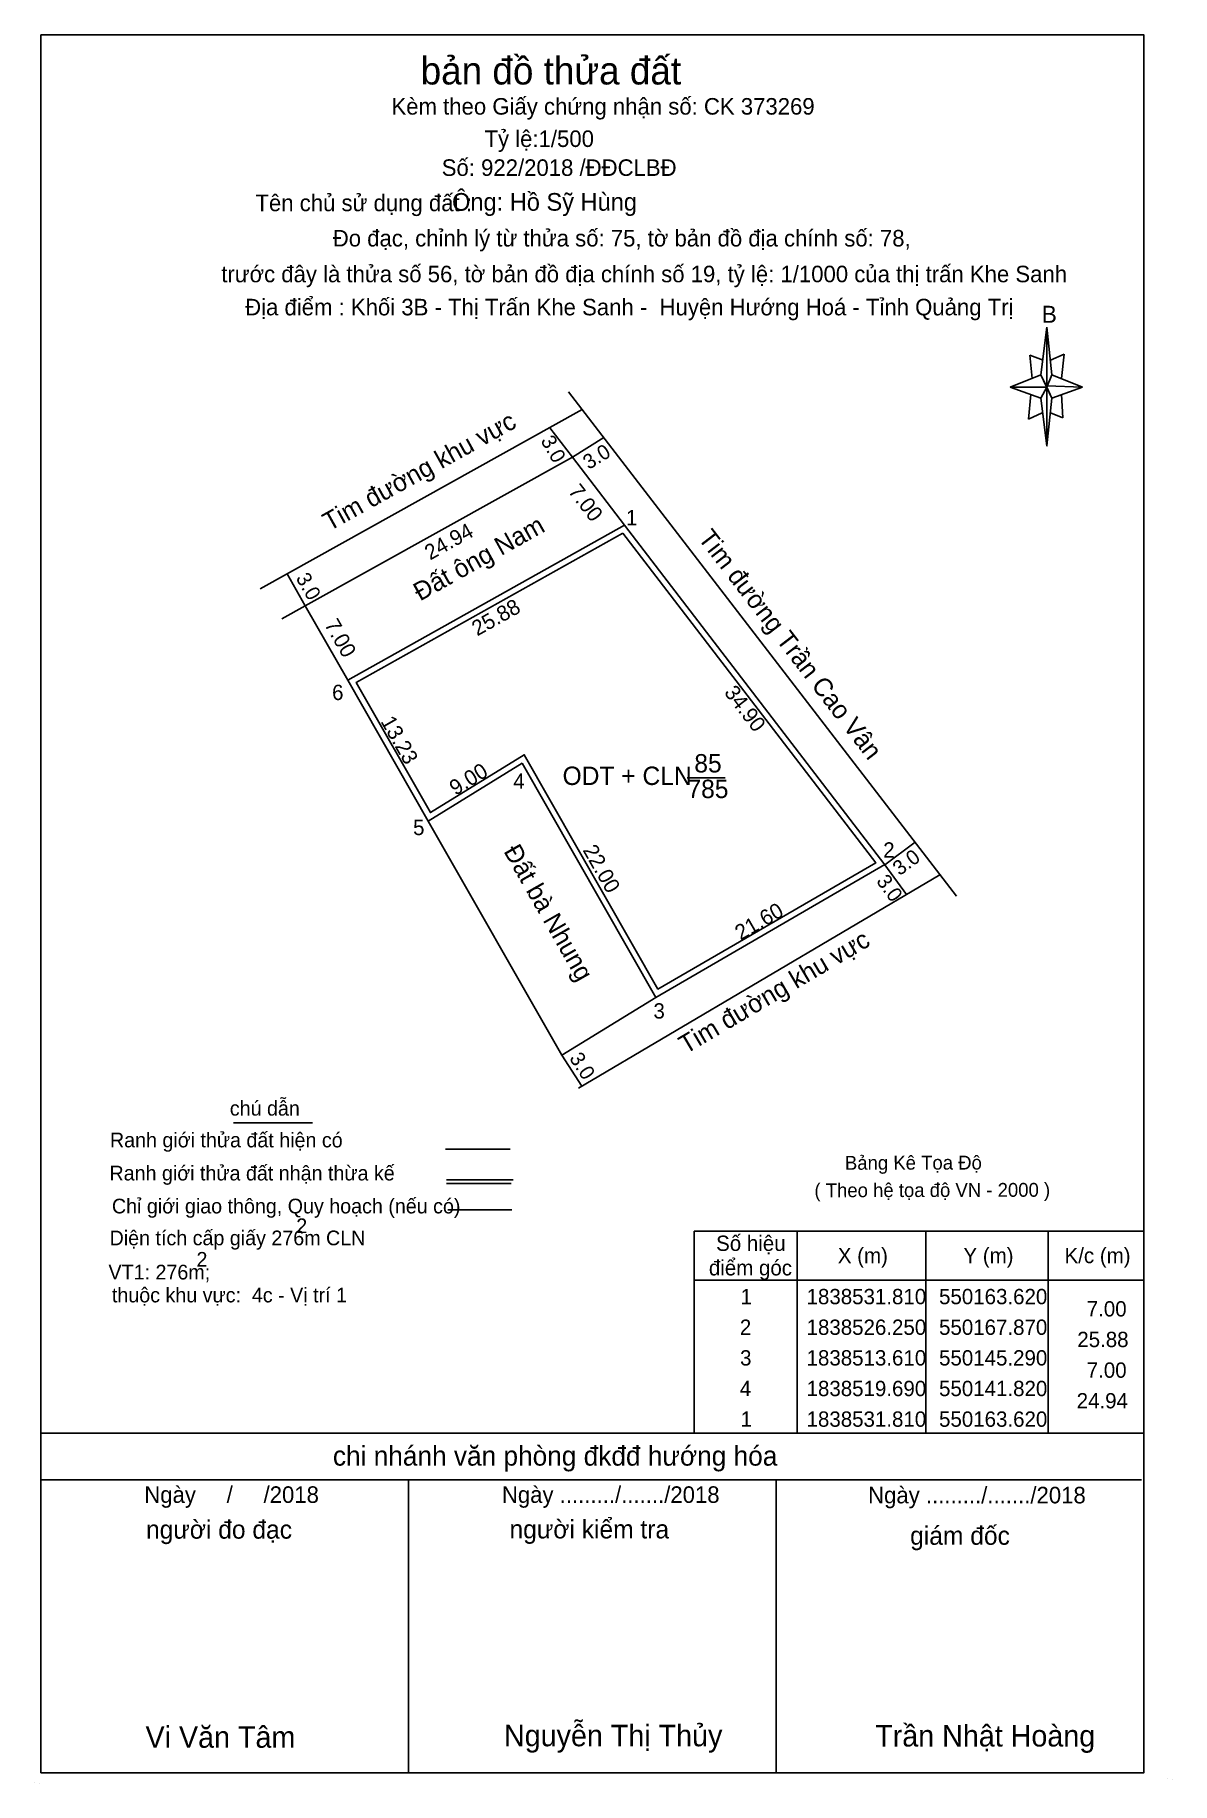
# Model space of a CAD drawing. Extents: x 549674 to 550876, y 1838420 to 1838681.
# Drawn here: x 550119.8 to 550212.5, y 1838423.6 to 1838566.3 of the extents above; entities that cross this region are included whole.
import ezdxf

# ---------------------------------------------------------------- set-up
doc = ezdxf.new("R2010")
doc.units = 0
for name, color, linetype in [('Level 1', 7, 'Continuous'), ('Level 10', 7, 'Continuous'), ('Level 16', 7, 'Continuous'), ('Level 2', 7, 'Continuous'), ('Level 34', 7, 'Continuous'), ('Level 5', 7, 'Continuous'), ('Level 55', 7, 'Continuous'), ('Level 63', 7, 'Continuous')]:
    doc.layers.add(name, color=color, linetype=linetype)

msp = doc.modelspace()

# ---------------------------------------------------------------- texts
at = {"layer": 'Level 10'}
for s, height, rotation, p in [('Tim đường khu vực', 1.5, 29.0787, (550143.78, 1838525.74)), ('3.0', 1.2, 299.7212, (550160.99, 1838533.16)), ('3.0', 1.2, 31.7441, (550164.95, 1838530.76)), ('7.00', 1.25, 307.3939, (550163.22, 1838529.01)), ('24.94', 1.25, 29.0725, (550152, 1838523.37)), ('Tim đường Trần Cao Vân', 1.5, 307.5565, (550173.81, 1838525.18)), ('3.0', 1.2, 299.7212, (550141.01, 1838521.95)), ('25.88', 1.25, 29.2396, (550155.85, 1838517.18)), ('7.00', 1.25, 299.7144, (550143.34, 1838518.16)), ('34.90', 1.25, 307.4675, (550175.94, 1838512.59)), ('13.23', 1.25, 299.7234, (550147.93, 1838510.25)), ('9.00', 1.25, 31.6409, (550154.07, 1838504.16)), ('Đất bà Nhung', 1.5, 299.6997, (550157.96, 1838499.66)), ('22.00', 1.25, 299.6997, (550164.42, 1838499.75)), ('3.0', 1.2, 36.5344, (550190.31, 1838497.61)), ('3.0', 1.2, 305.9151, (550188.36, 1838497.21)), ('21.60', 1.25, 30.0674, (550177.34, 1838492.35)), ('Tim đường khu vực', 1.5, 30.5478, (550172.87, 1838483.07)), ('3.0', 1.2, 302.8958, (550163.32, 1838482.76))]:
    msp.add_text(s, height=height, rotation=rotation, dxfattribs=at).set_placement(p)
for s, p in [('85', (550173.56, 1838506.08)), ('ODT + CLN', (550162.81, 1838505.06)), ('785', (550173, 1838503.99))]:
    msp.add_text(s, height=1.5, dxfattribs=at).set_placement(p)
at = {"layer": 'Level 16'}
for p in [(550141.08, 1838468.49), (550132.94, 1838465.75)]:
    msp.add_text('2', height=1.2, dxfattribs=at).set_placement(p)
at = {"layer": 'Level 2'}
msp.add_text('Tỷ lệ:1/500', height=1.35, dxfattribs=at).set_placement((550156.44, 1838557.12))
at = {"layer": 'Level 34'}
msp.add_text('Ông: Hồ Sỹ Hùng', height=1.44, dxfattribs=at).set_placement((550153.79, 1838551.92))
at = {"layer": 'Level 5'}
for s, height, p in [('bản đồ thửa đất', 2.25, (550151.23, 1838562.22)), ('Kèm theo Giấy chứng nhận số: CK 373269', 1.35, (550148.85, 1838559.76)), ('Số: 922/2018 /ĐĐCLBĐ', 1.35, (550152.95, 1838554.76)), ('Tên chủ sử dụng đất :', 1.35, (550137.75, 1838551.88)), ('Đo đạc, chỉnh lý từ thửa số: 75, tờ bản đồ địa chính số: 78, ', 1.35, (550144.06, 1838549)), ('trước đây là thửa số 56, tờ bản đồ địa chính số 19, tỷ lệ: 1/1000 của thị trấn Khe Sanh', 1.35, (550134.96, 1838546.08)), ('Địa điểm : Khối 3B - Thị Trấn Khe Sanh -  Huyện Hướng Hoá - Tỉnh Quảng Trị ', 1.35, (550136.91, 1838543.38)), ('B', 1.38, (550201.91, 1838542.78)), ('chú dẫn', 1.2, (550135.66, 1838478.08)), ('Ranh giới thửa đất hiện có ', 1.2, (550125.88, 1838475.49)), ('Ranh giới thửa đất nhận thừa kế', 1.2, (550125.84, 1838472.79)), ('Chỉ giới giao thông, Quy hoạch (nếu có)', 1.2, (550126.04, 1838470.1)), ('Diện tích cấp giấy 276m CLN', 1.2, (550125.85, 1838467.5)), ('VT1: 276m; ', 1.2, (550125.76, 1838464.71)), ('thuộc khu vực:  4c - Vị trí 1', 1.2, (550126.04, 1838462.84)), ('chi nhánh văn phòng đkđđ hướng hóa', 1.6, (550144.07, 1838449.52)), ('Ngày     /     /2018', 1.35, (550128.68, 1838446.48)), ('Ngày ........./......./2018', 1.35, (550157.86, 1838446.48)), ('Ngày ........./......./2018', 1.35, (550187.74, 1838446.44)), ('người đo đạc', 1.5, (550128.82, 1838443.56)), ('người kiểm tra', 1.5, (550158.48, 1838443.58)), ('giám đốc', 1.5, (550191.17, 1838443.06)), ('Nguyễn Thị Thủy', 1.75, (550158.03, 1838426.62)), ('Trần Nhật Hoàng', 1.75, (550188.32, 1838426.6)), ('Vi Văn Tâm', 1.75, (550128.78, 1838426.5))]:
    msp.add_text(s, height=height, dxfattribs=at).set_placement(p)
at = {"layer": 'Level 55'}
for s, p in [('Bảng Kê Tọa Độ', (550185.85, 1838473.66)), ('( Theo hệ tọa độ VN - 2000 )', (550183.36, 1838471.42))]:
    msp.add_text(s, height=1.13, rotation=0.1267, dxfattribs=at).set_placement(p)
at = {"layer": 'Level 63'}
for s, p in [(' 1', (550167.52, 1838526.25)), (' 6', (550143.54, 1838511.99)), (' 4', (550158.33, 1838504.76)), (' 5', (550150.15, 1838500.97)), (' 2', (550188.51, 1838499.13)), (' 3', (550169.76, 1838486)), ('Số hiệu', (550175.34, 1838467.04)), ('X (m)', (550185.27, 1838466.04)), ('Y (m)', (550195.52, 1838466.04)), ('K/c (m)', (550203.77, 1838466.04)), ('điểm góc', (550174.75, 1838465.04)), (' 1', (550176.87, 1838462.69)), ('1838531.810', (550182.72, 1838462.69)), ('550163.620', (550193.53, 1838462.69)), ('7.00', (550205.58, 1838461.69)), (' 2', (550176.81, 1838460.19)), ('1838526.250', (550182.72, 1838460.19)), ('550167.870', (550193.53, 1838460.19)), ('25.88', (550204.81, 1838459.19)), (' 3', (550176.83, 1838457.69)), ('1838513.610', (550182.72, 1838457.69)), ('550145.290', (550193.53, 1838457.69)), ('7.00', (550205.58, 1838456.69)), (' 4', (550176.8, 1838455.19)), ('1838519.690', (550182.72, 1838455.19)), ('550141.820', (550193.53, 1838455.19)), ('24.94', (550204.76, 1838454.19)), (' 1', (550176.87, 1838452.69)), ('1838531.810', (550182.72, 1838452.69)), ('550163.620', (550193.53, 1838452.69))]:
    msp.add_text(s, height=1.25, dxfattribs=at).set_placement(p)
msp.add_text('Đất ông Nam', height=1.5, rotation=29.2396, dxfattribs=at).set_placement((550151.18, 1838520.03))

# ---------------------------------------------------------------- linework, layer by layer
at = {"layer": 'Level 1'}
msp.add_lwpolyline([(550167.74, 1838525.61), (550188.37, 1838498.7), (550170.59, 1838488.4), (550159.69, 1838507.53), (550152.03, 1838502.81), (550145.96, 1838513.42)], close=True, dxfattribs=at)
at = {"layer": 'Level 10'}
for p, q in [((550163.3, 1838537.15), (550194.94, 1838496)), ((550164.42, 1838535.69), (550138.13, 1838521.07)), ((550163.62, 1838531.81), (550161.77, 1838534.21)), ((550163.62, 1838531.81), (550166.19, 1838533.4)), ((550163.62, 1838531.81), (550141.82, 1838519.69)), ((550163.62, 1838531.81), (550167.87, 1838526.25)), ((550167.87, 1838526.25), (550145.29, 1838513.61)), ((550167.87, 1838526.25), (550189.1, 1838498.55)), ((550141.82, 1838519.69), (550140.33, 1838522.3)), ((550141.82, 1838519.69), (550139.89, 1838518.61)), ((550141.82, 1838519.69), (550145.29, 1838513.61)), ((550145.29, 1838513.61), (550151.85, 1838502.12)), ((550151.85, 1838502.12), (550159.51, 1838506.84)), ((550159.51, 1838506.84), (550170.41, 1838487.73)), ((550172.99, 1838505.64), (550176.09, 1838505.64)), ((550151.85, 1838502.12), (550162.75, 1838483.01)), ((550189.1, 1838498.55), (550191.57, 1838500.38)), ((550170.41, 1838487.73), (550189.1, 1838498.56)), ((550189.1, 1838498.55), (550190.86, 1838496.12)), ((550164.1, 1838480.33), (550193.6, 1838497.74)), ((550162.75, 1838483.01), (550170.41, 1838487.73)), ((550162.75, 1838483.01), (550164.38, 1838480.49))]:
    msp.add_line(p, q, dxfattribs=at)
at = {"layer": 'Level 16'}
msp.add_line((550142.4, 1838477.48), (550135.95, 1838477.48), dxfattribs=at)
at = {"layer": 'Level 5'}
for p, q in [((550201.83, 1838538.52), (550202.33, 1838542.42)), ((550202.03, 1838539.72), (550200.93, 1838540.12)), ((550200.93, 1838540.12), (550201.13, 1838538.22)), ((550202.63, 1838539.72), (550203.73, 1838540.22)), ((550203.73, 1838540.22), (550203.53, 1838538.22)), ((550201.83, 1838538.52), (550199.33, 1838537.52)), ((550199.33, 1838537.52), (550201.83, 1838538.52)), ((550202.33, 1838537.52), (550201.83, 1838538.52)), ((550201.83, 1838538.52), (550202.73, 1838536.62)), ((550202.73, 1838538.52), (550205.23, 1838537.52)), ((550201.83, 1838536.62), (550199.33, 1838537.52)), ((550202.33, 1838537.52), (550199.33, 1838537.52)), ((550201.03, 1838536.92), (550200.83, 1838534.92)), ((550205.23, 1838537.52), (550202.33, 1838537.62)), ((550202.33, 1838537.62), (550202.33, 1838537.52)), ((550202.33, 1838537.52), (550202.73, 1838536.62)), ((550202.73, 1838536.62), (550205.23, 1838537.52)), ((550202.73, 1838536.62), (550205.23, 1838537.52)), ((550203.53, 1838536.92), (550203.63, 1838535.02)), ((550202.73, 1838536.62), (550202.33, 1838532.72)), ((550200.83, 1838534.92), (550201.93, 1838535.42)), ((550203.63, 1838535.02), (550202.63, 1838535.42)), ((550153.26, 1838475.35), (550158.54, 1838475.35)), ((550153.33, 1838472.85), (550158.77, 1838472.85)), ((550153.33, 1838472.53), (550158.61, 1838472.53)), ((550153.45, 1838470.39), (550158.68, 1838470.39)), ((550120.24, 1838452.16), (550210.24, 1838452.16)), ((550120.24, 1838448.36), (550210.04, 1838448.36)), ((550120.24, 1838448.36), (550210.04, 1838448.36)), ((550120.24, 1838448.36), (550210.04, 1838448.36)), ((550120.24, 1838424.46), (550120.24, 1838448.36)), ((550150.24, 1838424.46), (550150.24, 1838448.36)), ((550180.24, 1838424.46), (550180.24, 1838448.36)), ((550210.24, 1838424.46), (550120.24, 1838424.46)), ((550119.76, 1838423.68), (550119.76, 1838423.68)), ((550119.76, 1838423.68), (550119.76, 1838423.68)), ((550119.76, 1838423.68), (550119.76, 1838423.68)), ((550120.16, 1838423.62), (550120.16, 1838423.62)), ((550120.16, 1838423.62), (550120.16, 1838423.62)), ((550120.16, 1838423.62), (550120.16, 1838423.62)), ((550212.14, 1838423.96), (550212.14, 1838423.96)), ((550212.14, 1838423.96), (550212.14, 1838423.96)), ((550212.14, 1838423.96), (550212.14, 1838423.96)), ((550212.14, 1838423.96), (550212.14, 1838423.96)), ((550212.14, 1838423.96), (550212.14, 1838423.96)), ((550212.14, 1838423.96), (550212.14, 1838423.96)), ((550212.14, 1838423.96), (550212.14, 1838423.96)), ((550212.14, 1838423.96), (550212.14, 1838423.96)), ((550212.14, 1838423.96), (550212.14, 1838423.96)), ((550212.54, 1838423.88), (550212.54, 1838423.88)), ((550212.54, 1838423.88), (550212.54, 1838423.88)), ((550212.54, 1838423.88), (550212.54, 1838423.88))]:
    msp.add_line(p, q, dxfattribs=at)
for points in [[(550120.24, 1838566.26), (550210.24, 1838566.26), (550210.24, 1838424.46), (550120.24, 1838424.46)], [(550202.33, 1838542.42), (550202.73, 1838538.52), (550202.33, 1838537.52)], [(550202.33, 1838537.52), (550202.33, 1838532.72), (550201.83, 1838536.62)]]:
    msp.add_lwpolyline(points, close=True, dxfattribs=at)
at = {"layer": 'Level 63'}
for p, q in [((550181.94, 1838468.66), (550181.94, 1838452.16)), ((550192.44, 1838468.66), (550192.44, 1838452.16)), ((550202.44, 1838468.66), (550202.44, 1838452.16)), ((550173.54, 1838464.66), (550210.24, 1838464.66))]:
    msp.add_line(p, q, dxfattribs=at)
msp.add_lwpolyline([(550173.54, 1838468.66), (550210.24, 1838468.66), (550210.24, 1838452.16), (550173.54, 1838452.16)], close=True, dxfattribs=at)

msp.set_redraw_order([(e.dxf.handle, doc.entitydb.next_handle()) for e in msp.query("TEXT MTEXT ATTDEF DIMENSION ARC_DIMENSION")])  # texts and dimensions are drawn at this point

doc.saveas('drawing.dxf')
